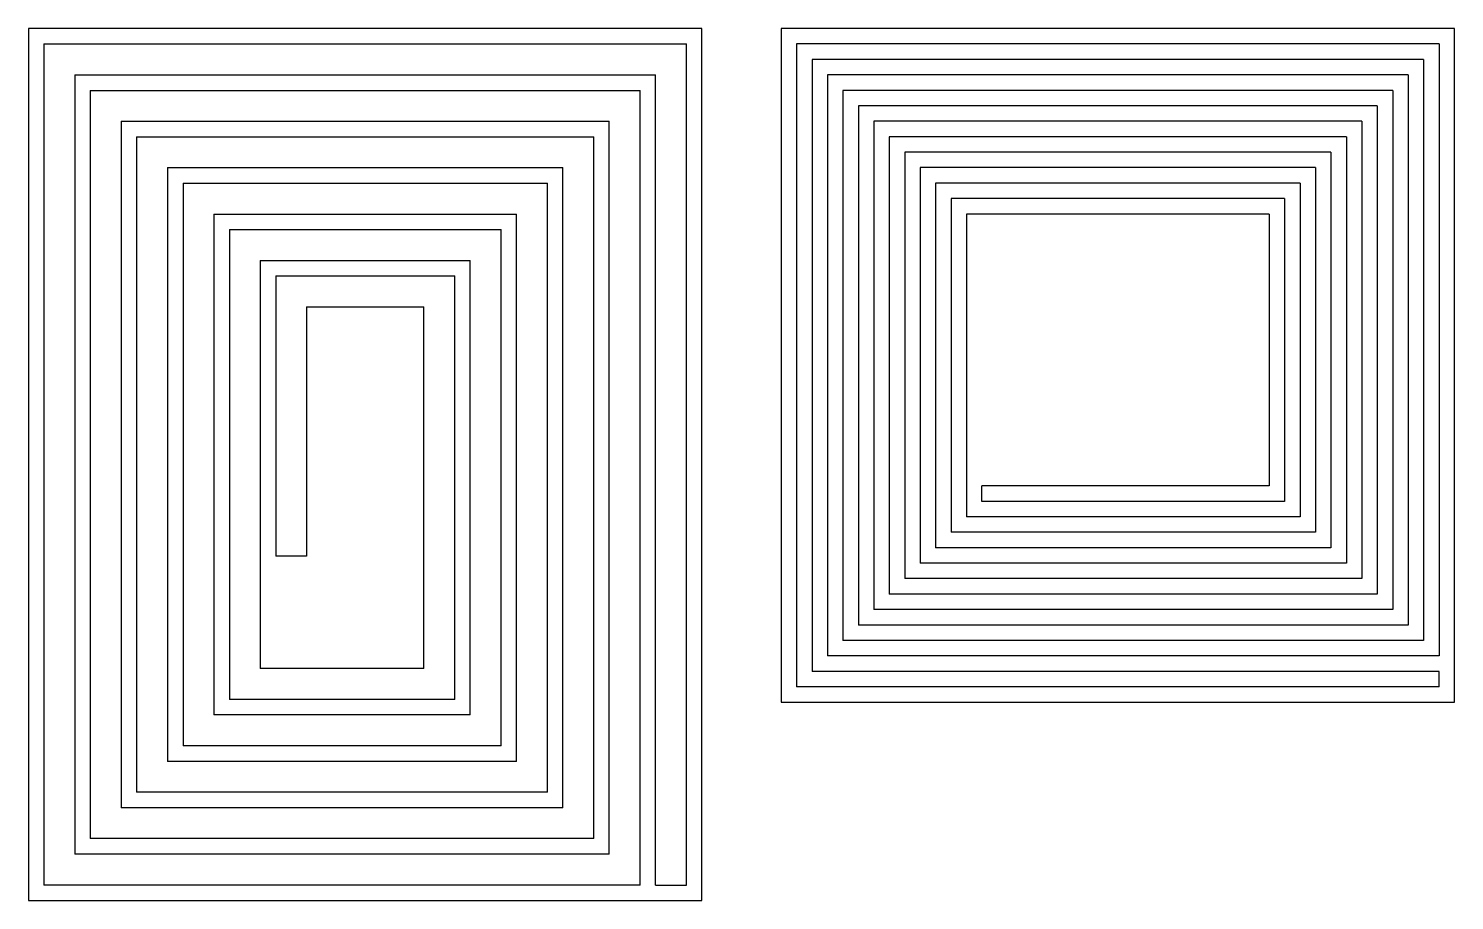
# Model space of a CAD drawing. Header units: inches. Extents: x -122 to 239, y -42 to 133.
# Drawn here: x 66.18 to 84.18, y 121.56 to 132.56 of the extents above; entities that cross this region are included whole.
import ezdxf

# ---------------------------------------------------------------- set-up
doc = ezdxf.new("R2010")
doc.units = ezdxf.units.IN
doc.header["$MEASUREMENT"] = 0

msp = doc.modelspace()

# ---------------------------------------------------------------- linework, layer by layer
for p, q in [((66.377, 132.368), (74.487, 132.368)), ((66.377, 132.368), (66.377, 121.758)), ((74.487, 121.758), (74.487, 132.368)), ((75.877, 132.368), (75.877, 124.258)), ((83.987, 132.368), (75.877, 132.368)), ((83.987, 132.368), (83.987, 124.648)), ((76.072, 132.173), (76.072, 124.453)), ((83.792, 132.173), (76.072, 132.173)), ((83.792, 132.173), (83.792, 124.843)), ((66.767, 131.978), (74.097, 131.978)), ((66.767, 131.978), (66.767, 122.148)), ((74.097, 121.758), (74.097, 131.978)), ((76.267, 131.978), (76.267, 124.648)), ((83.597, 131.978), (76.267, 131.978)), ((83.597, 131.978), (83.597, 125.038)), ((66.962, 131.783), (73.902, 131.783)), ((66.962, 131.783), (66.962, 122.343)), ((66.962, 131.783), (73.902, 131.783)), ((66.962, 131.783), (66.962, 122.343)), ((73.902, 121.758), (73.902, 131.783)), ((76.462, 131.783), (76.462, 124.843)), ((83.402, 131.783), (76.462, 131.783)), ((83.402, 131.783), (83.402, 125.233)), ((76.657, 131.588), (76.657, 125.038)), ((83.207, 131.588), (76.657, 131.588)), ((83.207, 131.588), (83.207, 125.428)), ((67.352, 131.393), (73.512, 131.393)), ((67.352, 131.393), (67.352, 122.733)), ((67.352, 131.393), (73.512, 131.393)), ((67.352, 131.393), (67.352, 122.733)), ((73.512, 122.148), (73.512, 131.393)), ((76.852, 131.393), (76.852, 125.233)), ((83.012, 131.393), (76.852, 131.393)), ((83.012, 131.393), (83.012, 125.623)), ((67.547, 131.198), (73.317, 131.198)), ((67.547, 131.198), (67.547, 122.928)), ((67.547, 131.198), (73.317, 131.198)), ((67.547, 131.198), (67.547, 122.928)), ((73.317, 122.343), (73.317, 131.198)), ((77.047, 131.198), (77.047, 125.428)), ((82.817, 131.198), (77.047, 131.198)), ((82.817, 131.198), (82.817, 125.818)), ((77.242, 131.003), (77.242, 125.623)), ((82.622, 131.003), (77.242, 131.003)), ((82.622, 131.003), (82.622, 126.013)), ((67.937, 130.808), (72.927, 130.808)), ((67.937, 130.808), (67.937, 123.318)), ((67.937, 130.808), (72.927, 130.808)), ((67.937, 130.808), (67.937, 123.318)), ((72.927, 122.733), (72.927, 130.808)), ((77.437, 130.808), (77.437, 125.818)), ((82.427, 130.808), (77.437, 130.808)), ((82.427, 130.808), (82.427, 126.208)), ((68.132, 130.613), (72.732, 130.613)), ((68.132, 130.613), (68.132, 123.513)), ((68.132, 130.613), (72.732, 130.613)), ((68.132, 130.613), (68.132, 123.513)), ((72.732, 122.928), (72.732, 130.613)), ((77.632, 130.613), (77.632, 126.013)), ((82.232, 130.613), (77.632, 130.613)), ((82.232, 130.613), (82.232, 126.403)), ((77.827, 130.418), (77.827, 126.208)), ((82.037, 130.418), (77.827, 130.418)), ((82.037, 130.418), (82.037, 126.598)), ((68.522, 130.223), (72.342, 130.223)), ((68.522, 130.223), (68.522, 123.903)), ((68.522, 130.223), (72.342, 130.223)), ((68.522, 130.223), (68.522, 123.903)), ((72.342, 123.318), (72.342, 130.223)), ((78.022, 130.223), (78.022, 126.403)), ((81.842, 130.223), (78.022, 130.223)), ((81.842, 130.223), (81.842, 126.793)), ((68.717, 130.028), (72.147, 130.028)), ((68.717, 130.028), (68.717, 124.098)), ((68.717, 130.028), (72.147, 130.028)), ((68.717, 130.028), (68.717, 124.098)), ((72.147, 123.513), (72.147, 130.028)), ((69.107, 129.638), (71.757, 129.638)), ((69.107, 129.638), (69.107, 124.488)), ((69.107, 129.638), (71.757, 129.638)), ((69.107, 129.638), (69.107, 124.488)), ((71.757, 123.903), (71.757, 129.638)), ((69.302, 129.443), (71.562, 129.443)), ((69.302, 129.443), (69.302, 125.906)), ((69.302, 129.443), (71.562, 129.443)), ((69.302, 129.443), (69.302, 125.906)), ((71.562, 124.098), (71.562, 129.443)), ((69.692, 129.053), (71.172, 129.053)), ((69.692, 129.053), (69.692, 125.906)), ((69.692, 129.053), (71.172, 129.053)), ((69.692, 129.053), (69.692, 125.906)), ((71.172, 124.488), (71.172, 129.053)), ((81.842, 126.793), (78.217, 126.793)), ((78.217, 126.598), (78.217, 126.793)), ((82.037, 126.598), (78.217, 126.598)), ((82.232, 126.403), (78.022, 126.403)), ((82.427, 126.208), (77.827, 126.208)), ((82.622, 126.013), (77.632, 126.013)), ((69.692, 125.906), (69.302, 125.906)), ((82.817, 125.818), (77.437, 125.818)), ((83.012, 125.623), (77.242, 125.623)), ((83.207, 125.428), (77.047, 125.428)), ((83.402, 125.233), (76.852, 125.233)), ((83.597, 125.038), (76.657, 125.038)), ((83.792, 124.843), (76.462, 124.843)), ((83.987, 124.648), (76.267, 124.648)), ((71.172, 124.488), (69.107, 124.488)), ((83.987, 124.453), (76.072, 124.453)), ((83.987, 124.258), (83.987, 124.453)), ((83.987, 124.258), (75.877, 124.258)), ((71.562, 124.098), (68.717, 124.098)), ((71.757, 123.903), (68.522, 123.903)), ((72.147, 123.513), (68.132, 123.513)), ((72.342, 123.318), (67.937, 123.318)), ((72.732, 122.928), (67.547, 122.928)), ((72.927, 122.733), (67.352, 122.733)), ((73.317, 122.343), (66.962, 122.343)), ((73.512, 122.148), (66.767, 122.148)), ((73.902, 121.758), (66.377, 121.758)), ((74.097, 121.758), (74.487, 121.758))]:
    msp.add_line(p, q)
at = {"color": 30, "true_color": 0xf26722}
for points in [[(74.682, 121.563), (74.682, 132.563), (66.182, 132.563), (66.182, 121.563)], [(75.682, 124.063), (84.182, 124.063), (84.182, 132.563), (75.682, 132.563)]]:
    msp.add_lwpolyline(points, close=True, dxfattribs=at)

doc.saveas('drawing.dxf')
